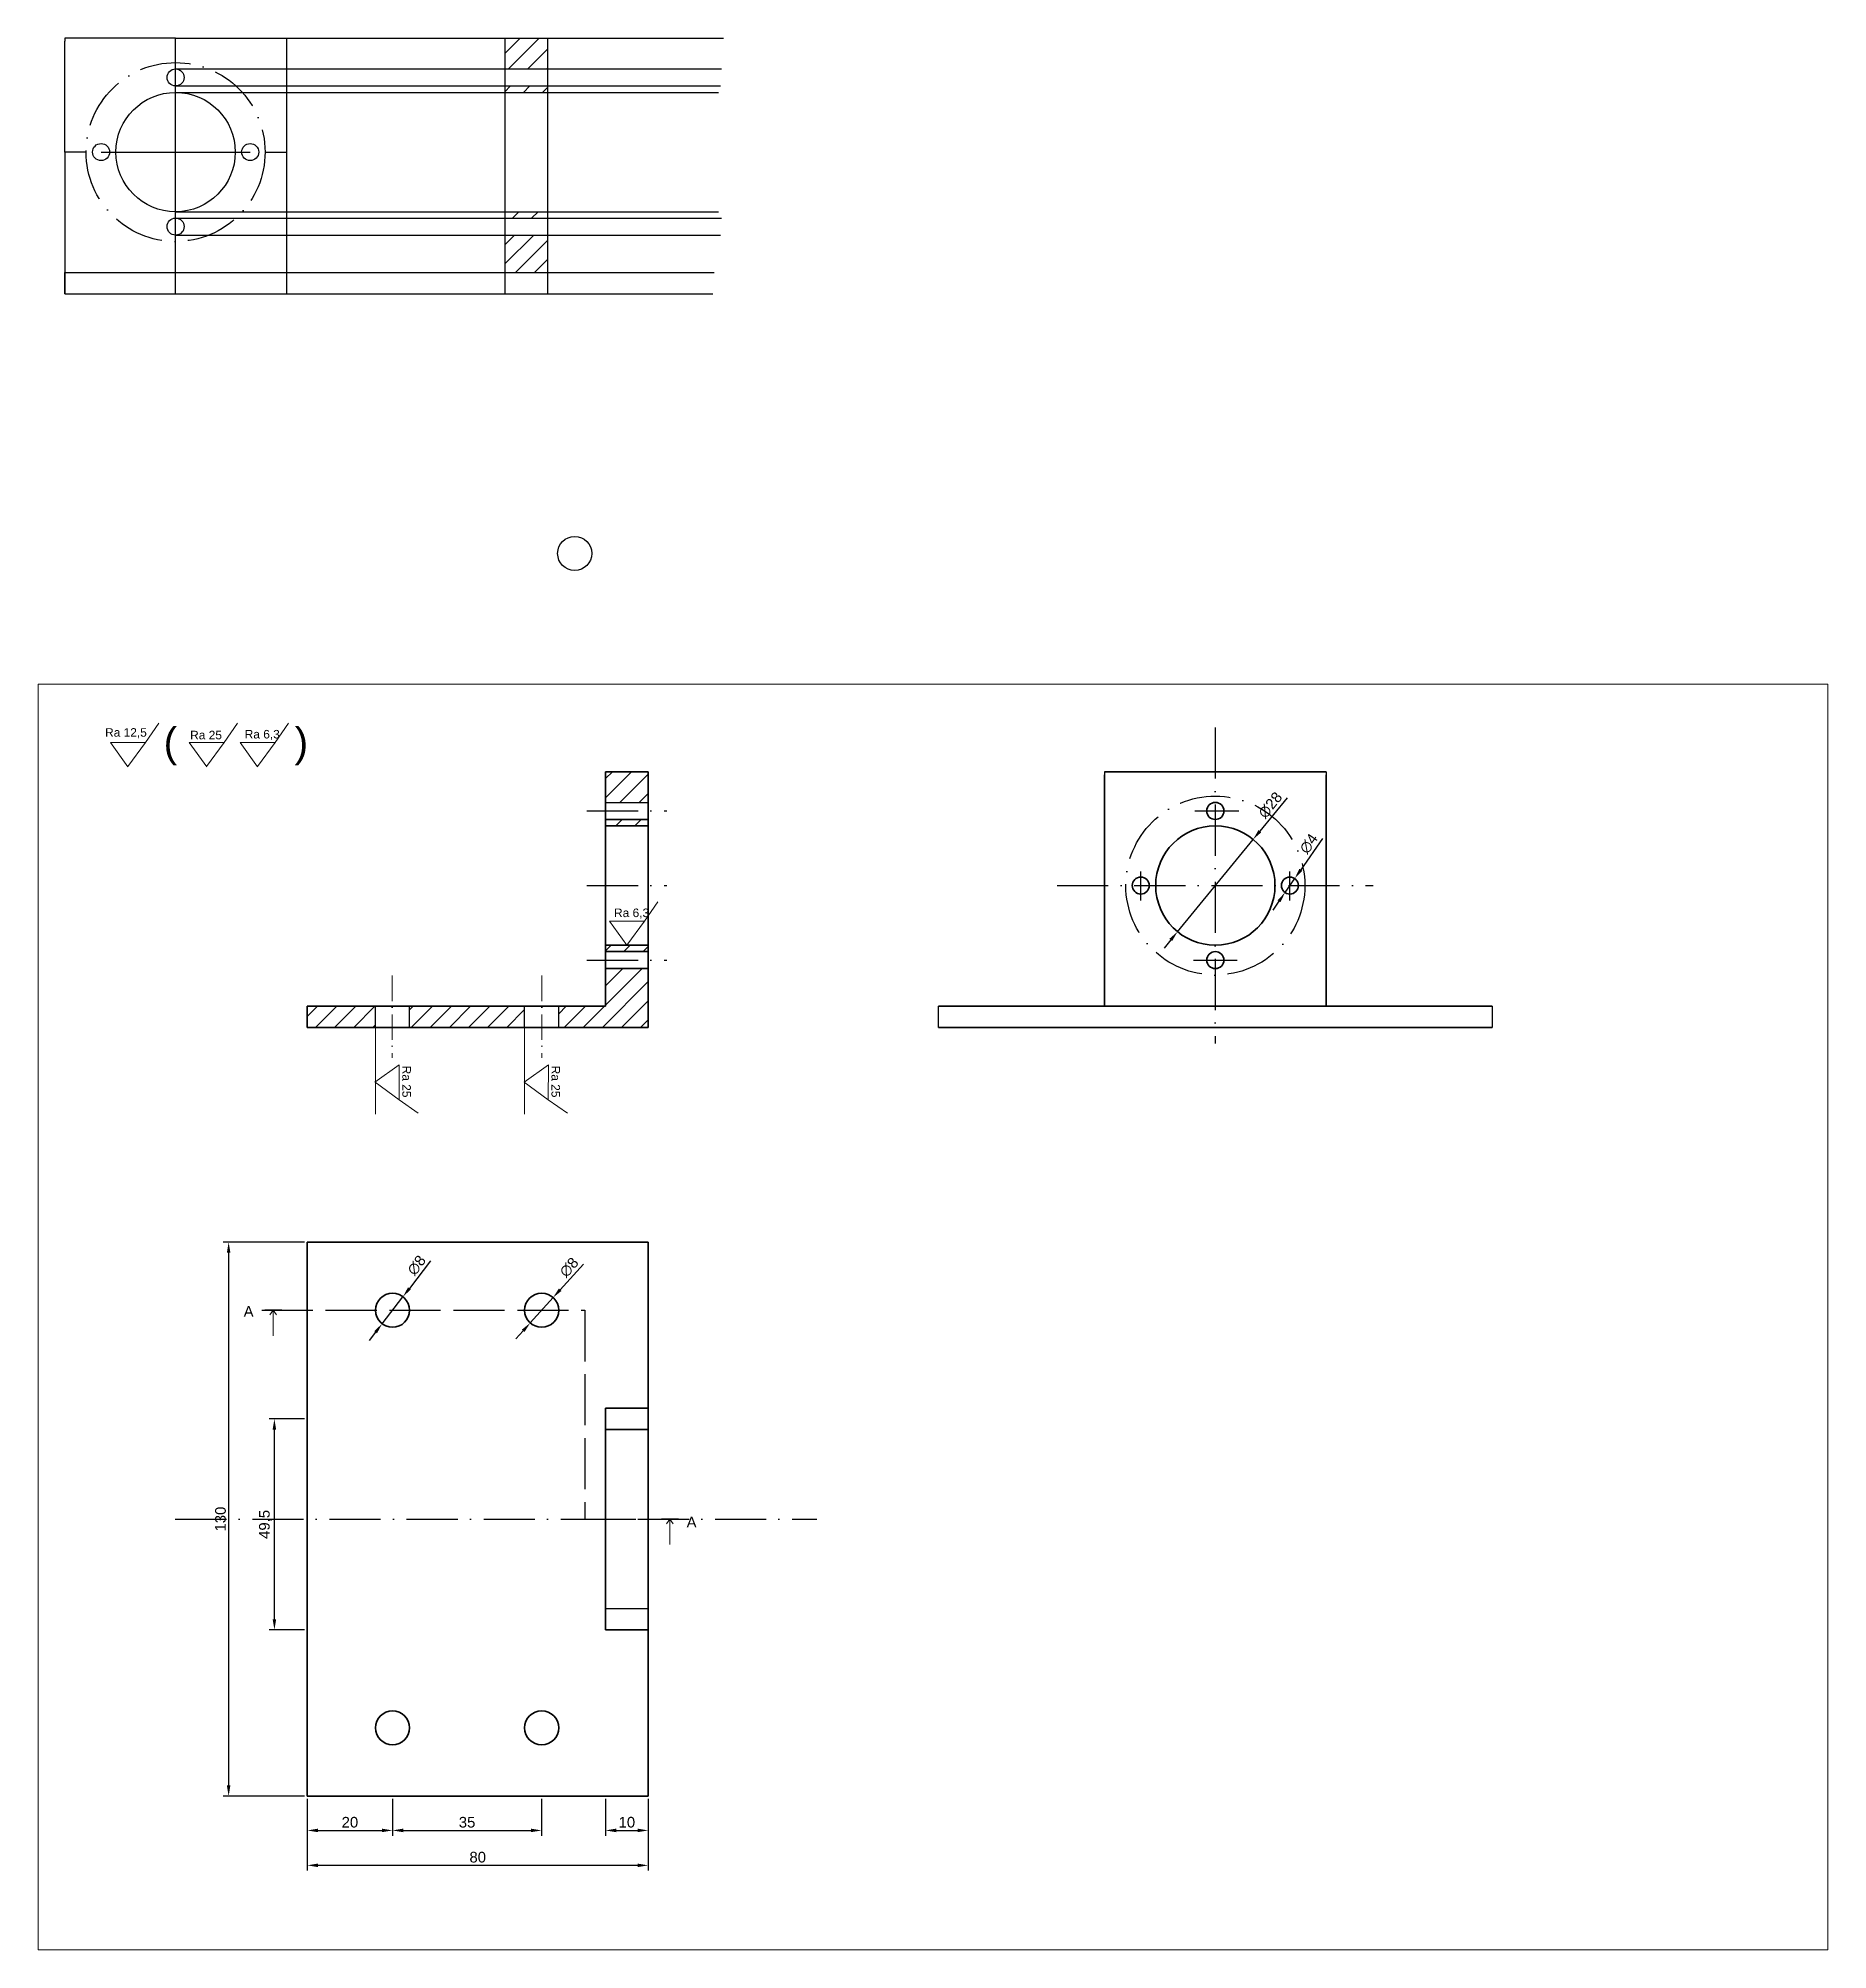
# Model space of a CAD drawing. Header units: millimetres. Extents: x -29 to 3384, y -388 to 1226.
# Drawn here: x 2142.2 to 2562.2, y 114 to 562.6 of the extents above; entities that cross this region are included whole.
import ezdxf

# ---------------------------------------------------------------- set-up
doc = ezdxf.new("R2010")
doc.units = ezdxf.units.MM
doc.linetypes.add('ACAD_ISO02W100', pattern=[15, 12, -3])
doc.linetypes.add('ACAD_ISO10W100', pattern=[18, 12, -3, 0, -3])
for name, color, linetype in [('konslola', 7, 'Continuous'), ('miary', 7, 'Continuous'), ('rama', 7, 'Continuous')]:
    doc.layers.add(name, color=color, linetype=linetype)
doc.styles.get("Standard").update_dxf_attribs({"font": 'arial.ttf'})
doc.dimstyles.new('ISO-25', dxfattribs={"dimtxt": 2.5, "dimasz": 2.5, "dimexe": 1.25, "dimexo": 0.625, "dimtad": 1, "dimtxsty": 'Standard', "dimcen": 2.5, "dimadec": 0, "dimazin": 0, "dimtfac": 1, "dimtmove": 0, "dimatfit": 3, "dimfxl": 1, "dimarcsym": 0})

msp = doc.modelspace()

# ---------------------------------------------------------------- texts
at = {"layer": 'miary', "linetype": 'Continuous', "lineweight": 5, "attachment_point": 1}
for s, width, insert, char_height in [('{\\fArial|b0|i0|c238|p34;Ra 12,5}', 19.2734934, (2157.9449, 400.65646), 2.0014387), ('{\\fArial|b0|i0|c238|p34;(}', 37.6858285, (2171.67795, 400.80982), 6.8098276), ('{\\fArial|b0|i0|c238|p34;Ra 25}', 19.2734934, (2177.90647, 400.04494), 2.0014387), ('{\\fArial|b0|i0|c238|p34;Ra 6,3}', 19.2734934, (2190.70706, 400.243), 2.0014387), ('{\\fArial|b0|i0|c238|p34;Ra 6,3}', 19.2734934, (2277.3905, 358.32111), 2.0014387)]:
    msp.add_mtext_dynamic_manual_height_columns(s, width=width, gutter_width=33.18629, heights=[0], dxfattribs=dict(at, insert=insert, char_height=char_height))
at = {"layer": 'miary', "linetype": 'Continuous', "lineweight": 9, "insert": (2202.42911, 400.82787), "char_height": 6.8098276, "attachment_point": 1}
msp.add_mtext_dynamic_manual_height_columns('{\\fArial|b0|i0|c238|p34;)}', width=28.4760126, gutter_width=33.18629, heights=[0], dxfattribs=at)
at = {"layer": 'miary', "linetype": 'Continuous', "lineweight": 5, "char_height": 2.0014387, "attachment_point": 1, "rotation": 269.8724315}
for insert in [(2229.71904, 321.44158), (2264.71904, 321.44158)]:
    msp.add_mtext_dynamic_manual_height_columns('{\\fArial|b0|i0|c238|p34;Ra 25}', width=19.2734934, gutter_width=33.18629, heights=[0], dxfattribs=dict(at, insert=insert))
at = {"layer": 'rama', "linetype": 'Continuous', "lineweight": 18, "char_height": 2.5, "attachment_point": 1}
for insert in [(2190.46374, 269.20151), (2294.42411, 219.74332)]:
    msp.add_mtext_dynamic_manual_height_columns('{\\fArial|b0|i0|c238|p34;\\PA}', width=3.8741337, gutter_width=12.5, heights=[0], dxfattribs=dict(at, insert=insert))

# ---------------------------------------------------------------- blocks, each defined once
blk = doc.blocks.new('*D174')
at = {"color": 0, "lineweight": -2, "transparency": 16777216}
for p, q in [((2443.65, 374.73), (2438.58, 367.42)), ((2434.87, 362.08), (2437.15, 365.37)), ((2433.44, 360.03), (2432.02, 357.97))]:
    blk.add_line(p, q, dxfattribs=at)
at = {"color": 0, "transparency": 16777216}
for points in [[(2438.23, 367.66), (2438.92, 367.18), (2437.15, 365.37)], [(2433.1, 360.26), (2433.79, 359.79), (2434.87, 362.08)]]:
    blk.add_solid(points, dxfattribs=at)
at = {"layer": 'Defpoints', "color": 0, "transparency": 16777216}
for p in [(2437.15, 365.37), (2434.87, 362.08)]:
    blk.add_point(p, dxfattribs=at)
at = {"color": 0, "transparency": 16777216, "insert": (2440.44, 373.55), "char_height": 2.5, "attachment_point": 5, "rotation": 55.2316}
blk.add_mtext('∅4', dxfattribs=at)
blk = doc.blocks.new('*D175')
at = {"color": 0, "lineweight": -2, "transparency": 16777216}
for p, q in [((2435.34, 384.27), (2428.97, 376.49)), ((2409.64, 352.89), (2427.38, 374.55)), ((2408.05, 350.96), (2406.47, 349.03))]:
    blk.add_line(p, q, dxfattribs=at)
at = {"color": 0, "transparency": 16777216}
for points in [[(2428.64, 376.75), (2429.29, 376.22), (2427.38, 374.55)], [(2407.73, 351.22), (2408.38, 350.7), (2409.64, 352.89)]]:
    blk.add_solid(points, dxfattribs=at)
at = {"layer": 'Defpoints', "color": 0, "transparency": 16777216}
for p in [(2427.38, 374.55), (2409.64, 352.89)]:
    blk.add_point(p, dxfattribs=at)
at = {"color": 0, "transparency": 16777216, "insert": (2431.42, 382.59), "char_height": 2.5, "attachment_point": 5, "rotation": 50.675}
blk.add_mtext('∅28', dxfattribs=at)
blk = doc.blocks.new('*D176')
at = {"color": 0, "lineweight": -2, "transparency": 16777216}
for p, q in [((2270.19, 274.9), (2264.75, 268.87)), ((2257.72, 261.07), (2263.08, 267.02)), ((2256.05, 259.22), (2254.38, 257.36))]:
    blk.add_line(p, q, dxfattribs=at)
at = {"color": 0, "transparency": 16777216}
for points in [[(2264.44, 269.15), (2265.06, 268.59), (2263.08, 267.02)], [(2255.74, 259.49), (2256.36, 258.94), (2257.72, 261.07)]]:
    blk.add_solid(points, dxfattribs=at)
at = {"layer": 'Defpoints', "color": 0, "transparency": 16777216}
for p in [(2263.08, 267.02), (2257.72, 261.07)]:
    blk.add_point(p, dxfattribs=at)
at = {"color": 0, "transparency": 16777216, "insert": (2266.84, 274.13), "char_height": 2.5, "attachment_point": 5, "rotation": 47.9687}
blk.add_mtext('∅8', dxfattribs=at)
blk = doc.blocks.new('*D177')
at = {"color": 0, "lineweight": -2, "transparency": 16777216}
for p, q in [((2234.33, 275.61), (2229.37, 269.19)), ((2222.96, 260.88), (2227.85, 267.21)), ((2221.43, 258.9), (2219.9, 256.92))]:
    blk.add_line(p, q, dxfattribs=at)
at = {"color": 0, "transparency": 16777216}
for points in [[(2229.04, 269.44), (2229.7, 268.94), (2227.85, 267.21)], [(2221.1, 259.15), (2221.76, 258.64), (2222.96, 260.88)]]:
    blk.add_solid(points, dxfattribs=at)
at = {"layer": 'Defpoints', "color": 0, "transparency": 16777216}
for p in [(2227.85, 267.21), (2222.96, 260.88)]:
    blk.add_point(p, dxfattribs=at)
at = {"color": 0, "transparency": 16777216, "insert": (2231.06, 274.6), "char_height": 2.5, "attachment_point": 5, "rotation": 52.3416}
blk.add_mtext('∅8', dxfattribs=at)
blk = doc.blocks.new('*D178')
at = {"color": 0, "lineweight": -2, "transparency": 16777216}
for p, q in [((2205.4, 149.42), (2205.4, 140.72)), ((2225.4, 149.42), (2225.4, 140.72)), ((2207.9, 141.97), (2222.9, 141.97))]:
    blk.add_line(p, q, dxfattribs=at)
at = {"color": 0, "transparency": 16777216}
for points in [[(2207.9, 142.39), (2207.9, 141.56), (2205.4, 141.97)], [(2222.9, 142.39), (2222.9, 141.56), (2225.4, 141.97)]]:
    blk.add_solid(points, dxfattribs=at)
at = {"layer": 'Defpoints', "color": 0, "transparency": 16777216}
for p in [(2205.4, 150.04), (2225.4, 150.04), (2225.4, 141.97)]:
    blk.add_point(p, dxfattribs=at)
at = {"color": 0, "transparency": 16777216, "insert": (2215.4, 143.88), "char_height": 2.5, "attachment_point": 5}
blk.add_mtext('20', dxfattribs=at)
blk = doc.blocks.new('*D179')
at = {"color": 0, "lineweight": -2, "transparency": 16777216}
for p, q in [((2225.4, 149.42), (2225.4, 140.72)), ((2260.4, 149.42), (2260.4, 140.72)), ((2227.9, 141.97), (2257.9, 141.97))]:
    blk.add_line(p, q, dxfattribs=at)
at = {"color": 0, "transparency": 16777216}
for points in [[(2227.9, 142.39), (2227.9, 141.56), (2225.4, 141.97)], [(2257.9, 142.39), (2257.9, 141.56), (2260.4, 141.97)]]:
    blk.add_solid(points, dxfattribs=at)
at = {"layer": 'Defpoints', "color": 0, "transparency": 16777216}
for p in [(2225.4, 150.04), (2260.4, 150.04), (2260.4, 141.97)]:
    blk.add_point(p, dxfattribs=at)
at = {"color": 0, "transparency": 16777216, "insert": (2242.9, 143.88), "char_height": 2.5, "attachment_point": 5}
blk.add_mtext('35', dxfattribs=at)
blk = doc.blocks.new('*D180')
at = {"color": 0, "lineweight": -2, "transparency": 16777216}
for p, q in [((2205.4, 149.42), (2205.4, 132.53)), ((2285.4, 149.42), (2285.4, 132.53)), ((2207.9, 133.78), (2282.9, 133.78))]:
    blk.add_line(p, q, dxfattribs=at)
at = {"color": 0, "transparency": 16777216}
for points in [[(2207.9, 134.19), (2207.9, 133.36), (2205.4, 133.78)], [(2282.9, 134.19), (2282.9, 133.36), (2285.4, 133.78)]]:
    blk.add_solid(points, dxfattribs=at)
at = {"layer": 'Defpoints', "color": 0, "transparency": 16777216}
for p in [(2205.4, 150.04), (2285.4, 150.04), (2285.4, 133.78)]:
    blk.add_point(p, dxfattribs=at)
at = {"color": 0, "transparency": 16777216, "insert": (2245.4, 135.68), "char_height": 2.5, "attachment_point": 5}
blk.add_mtext('80', dxfattribs=at)
blk = doc.blocks.new('*D181')
at = {"color": 0, "lineweight": -2, "transparency": 16777216}
for p, q in [((2204.78, 280.04), (2185.69, 280.04)), ((2186.94, 277.54), (2186.94, 152.54)), ((2204.78, 150.04), (2185.69, 150.04))]:
    blk.add_line(p, q, dxfattribs=at)
at = {"color": 0, "transparency": 16777216}
for points in [[(2186.52, 277.54), (2187.35, 277.54), (2186.94, 280.04)], [(2186.52, 152.54), (2187.35, 152.54), (2186.94, 150.04)]]:
    blk.add_solid(points, dxfattribs=at)
at = {"layer": 'Defpoints', "color": 0, "transparency": 16777216}
for p in [(2205.4, 280.04), (2186.94, 150.04), (2205.4, 150.04)]:
    blk.add_point(p, dxfattribs=at)
at = {"color": 0, "transparency": 16777216, "insert": (2185.03, 215.04), "char_height": 2.5, "attachment_point": 5, "rotation": 90}
blk.add_mtext('130', dxfattribs=at)
blk = doc.blocks.new('*D182')
at = {"color": 0, "lineweight": -2, "transparency": 16777216}
for p, q in [((2275.4, 149.42), (2275.4, 140.72)), ((2285.4, 149.42), (2285.4, 140.72)), ((2277.9, 141.97), (2282.9, 141.97))]:
    blk.add_line(p, q, dxfattribs=at)
at = {"color": 0, "transparency": 16777216}
for points in [[(2277.9, 142.39), (2277.9, 141.56), (2275.4, 141.97)], [(2282.9, 142.39), (2282.9, 141.56), (2285.4, 141.97)]]:
    blk.add_solid(points, dxfattribs=at)
at = {"layer": 'Defpoints', "color": 0, "transparency": 16777216}
for p in [(2275.4, 150.04), (2285.4, 150.04), (2285.4, 141.97)]:
    blk.add_point(p, dxfattribs=at)
at = {"color": 0, "transparency": 16777216, "insert": (2280.4, 143.88), "char_height": 2.5, "attachment_point": 5}
blk.add_mtext('10', dxfattribs=at)
blk = doc.blocks.new('*D183')
at = {"color": 0, "lineweight": -2, "transparency": 16777216}
for p, q in [((2204.78, 238.54), (2196.43, 238.54)), ((2197.68, 191.54), (2197.68, 236.04)), ((2204.78, 189.04), (2196.43, 189.04))]:
    blk.add_line(p, q, dxfattribs=at)
at = {"color": 0, "transparency": 16777216}
for points in [[(2197.26, 236.04), (2198.09, 236.04), (2197.68, 238.54)], [(2197.26, 191.54), (2198.09, 191.54), (2197.68, 189.04)]]:
    blk.add_solid(points, dxfattribs=at)
at = {"layer": 'Defpoints', "color": 0, "transparency": 16777216}
for p in [(2197.68, 238.54), (2205.4, 238.54), (2205.4, 189.04)]:
    blk.add_point(p, dxfattribs=at)
at = {"color": 0, "transparency": 16777216, "insert": (2195.55, 213.79), "char_height": 2.5, "attachment_point": 5, "rotation": 90}
blk.add_mtext('49,5', dxfattribs=at)

# ---------------------------------------------------------------- dimensions: what is measured, and where the dimension line sits
for p1, p2, picture, middle in [((2409.63841, 352.89381), (2427.38253, 374.55359), '*D175', (2431.42043, 382.59332)), ((2222.95844, 260.8774), (2227.84606, 267.21074), '*D177', (2231.05509, 274.59565)), ((2257.7241, 261.07296), (2263.0804, 267.01519), '*D176', (2266.84317, 274.13392))]:
    dim = msp.add_diameter_dim_2p(p1=p1, p2=p2, dimstyle='ISO-25')
    dim.commit()
    dim.dimension.update_dxf_attribs({"geometry": picture, "text_midpoint": middle})
dim = msp.add_diameter_dim_2p(p1=(2434.86995, 362.08077), p2=(2437.15099, 365.36663), dimstyle='ISO-25')
dim.commit()
dim.dimension.update_dxf_attribs({"geometry": '*D174', "text_midpoint": (2442.05479, 372.43059), "dimtype": 163})
for base, p1, p2, picture, middle in [((2186.93618, 150.04407), (2205.40225, 280.04407), (2205.40225, 150.04407), '*D181', (2185.0339, 215.04407)), ((2197.67651, 238.54407), (2205.40225, 189.04407), (2205.40225, 238.54407), '*D183', (2195.54912, 213.79407))]:
    dim = msp.add_linear_dim(base=base, p1=p1, p2=p2, angle=90, dimstyle='ISO-25')
    dim.commit()
    dim.dimension.update_dxf_attribs({"geometry": picture, "text_midpoint": middle})
for base, p1, p2, picture, middle in [((2225.40225, 141.9744), (2205.40225, 150.04407), (2225.40225, 150.04407), '*D178', (2215.40225, 143.87584)), ((2285.40225, 133.77726), (2205.40225, 150.04407), (2285.40225, 150.04407), '*D180', (2245.40225, 135.6787)), ((2260.40225, 141.9744), (2225.40225, 150.04407), (2260.40225, 150.04407), '*D179', (2242.90225, 143.87669)), ((2285.40225, 141.9744), (2275.40225, 150.04407), (2285.40225, 150.04407), '*D182', (2280.40225, 143.87584))]:
    dim = msp.add_linear_dim(base=base, p1=p1, p2=p2, dimstyle='ISO-25')
    dim.commit()
    dim.dimension.update_dxf_attribs({"geometry": picture, "text_midpoint": middle})

# ---------------------------------------------------------------- hatches: boundary and pattern name
h = msp.add_hatch()
h.set_pattern_fill('ANSI31', color=256)
h.paths.add_polyline_path([(2261.79095, 562.57717), (2251.79095, 562.57717), (2251.79095, 555.36896), (2261.79095, 555.36896)])
h.paths.add_polyline_path([(2261.79095, 551.36896), (2251.79095, 551.36896), (2251.79095, 549.86896), (2261.79095, 549.86896)])
h.paths.add_polyline_path([(2261.79095, 521.86896), (2251.79095, 521.86896), (2251.79095, 520.36896), (2261.79095, 520.36896)])
h.paths.add_polyline_path([(2261.79095, 516.36896), (2251.79095, 516.36896), (2251.79095, 507.57717), (2261.79095, 507.57717)])
h = msp.add_hatch()
h.set_pattern_fill('ANSI31', color=256)
h.set_pattern_definition([(45, (-122.0297, -172.1453), (-2.245064, 2.245064), [])])
h.paths.add_polyline_path([(2285.40225, 383.2237), (2285.40225, 390.43191), (2275.40225, 390.43191), (2275.40225, 383.2237)])
h.paths.add_polyline_path([(2285.40225, 377.7237), (2285.40225, 379.2237), (2275.40225, 379.2237), (2275.40225, 377.7237)])
h.paths.add_polyline_path([(2285.40225, 348.2237), (2285.40225, 349.7237), (2275.40225, 349.7237), (2275.40225, 348.2237)])
h = msp.add_hatch()
h.set_pattern_fill('ANSI31', color=256)
h.paths.add_polyline_path([(2221.40225, 330.43191), (2221.40225, 335.43191), (2205.40225, 335.43191), (2205.40225, 330.43191)])
h.paths.add_polyline_path([(2256.40225, 330.43191), (2256.40225, 335.43191), (2229.40225, 335.43191), (2229.40225, 330.43191)])
h.paths.add_polyline_path([(2285.40225, 344.2237), (2275.40225, 344.2237), (2275.40225, 335.43191), (2264.40225, 335.43191), (2264.40225, 330.43191), (2285.40225, 330.43191)])

# ---------------------------------------------------------------- linework, layer by layer
for p, q in [((2174.49475, 562.57717), (2148.49475, 562.57717)), ((2148.49475, 562.57717), (2148.49475, 561.86896)), ((2148.49475, 535.86896), (2148.49475, 561.86896)), ((2174.49475, 502.57717), (2174.49475, 562.57717)), ((2174.49475, 562.57717), (2200.49475, 562.57717)), ((2200.49475, 562.57717), (2200.49475, 561.86896)), ((2200.49475, 562.57717), (2303.08715, 562.57717)), ((2200.49475, 561.86896), (2200.49475, 535.86896)), ((2251.79095, 562.57717), (2251.79095, 502.57717)), ((2251.79095, 562.57717), (2261.79095, 562.57717)), ((2261.79095, 562.57717), (2261.79095, 502.57717)), ((2174.49475, 555.36896), (2174.49475, 555.36896)), ((2174.49475, 555.36896), (2302.64647, 555.36896)), ((2174.49475, 518.36896), (2174.49475, 553.36896)), ((2174.49475, 551.36896), (2174.49475, 551.36896)), ((2174.49475, 551.36896), (2302.38984, 551.36896)), ((2174.49475, 549.86896), (2174.49475, 549.86896)), ((2174.49475, 549.86896), (2301.91203, 549.86896)), ((2153.49475, 535.86896), (2148.49475, 535.86896)), ((2148.49475, 535.86896), (2148.49475, 502.57717)), ((2153.49475, 535.86896), (2153.49475, 535.86896)), ((2156.99475, 535.86896), (2191.99475, 535.86896)), ((2195.49475, 535.86896), (2195.49475, 535.86896)), ((2195.49475, 535.86896), (2200.49475, 535.86896)), ((2200.49475, 535.86896), (2200.49475, 502.57717)), ((2174.49475, 521.86896), (2301.91203, 521.86896)), ((2174.49475, 520.36896), (2302.64647, 520.36896)), ((2174.49475, 516.36896), (2302.38984, 516.36896)), ((2148.49475, 502.57717), (2148.49475, 507.57717)), ((2148.49475, 507.57717), (2200.49475, 507.57717)), ((2174.49475, 507.57717), (2174.49475, 507.57717)), ((2174.49475, 507.57717), (2300.90403, 507.57717)), ((2148.49475, 502.57717), (2200.49475, 502.57717)), ((2200.49475, 502.57717), (2300.60917, 502.57717)), ((2392.51047, 390.43191), (2392.51047, 389.7237)), ((2444.51047, 390.43191), (2444.51047, 389.7237)), ((2275.40225, 383.2237), (2285.40225, 383.2237)), ((2418.51047, 383.2237), (2418.51047, 383.2237)), ((2418.51047, 379.2237), (2418.51047, 379.2237)), ((2418.51047, 377.7237), (2418.51047, 377.7237)), ((2221.40225, 330.43191), (2221.40225, 335.43191)), ((2229.40225, 330.43191), (2229.40225, 335.43191)), ((2256.40225, 330.43191), (2256.40225, 335.43191)), ((2264.40225, 330.43191), (2264.40225, 335.43191)), ((2353.51047, 330.43191), (2353.51047, 335.43191)), ((2392.51047, 335.43191), (2444.51047, 335.43191)), ((2418.51047, 335.43191), (2418.51047, 335.43191)), ((2483.51047, 335.43191), (2483.51047, 330.43191)), ((2275.40225, 330.43191), (2285.40225, 330.43191)), ((2205.40225, 280.04407), (2205.40225, 264.04407)), ((2275.40225, 241.04407), (2275.40225, 236.04407)), ((2275.40225, 194.04407), (2285.40225, 194.04407)), ((2205.40225, 150.04407), (2205.40225, 166.04407))]:
    msp.add_line(p, q)
at = {"linetype": 'ACAD_ISO10W100'}
for p, q in [((2418.47591, 400.8075), (2418.47591, 326.6399)), ((2271.01648, 381.2237), (2289.78801, 381.2237)), ((2413.71863, 381.2237), (2423.99093, 381.2237)), ((2271.01648, 363.7237), (2289.78801, 363.7237)), ((2381.3921, 363.7237), (2455.55971, 363.7237)), ((2401.01047, 360.24401), (2401.01047, 367.01883)), ((2436.01047, 360.24401), (2436.01047, 367.01883)), ((2271.01648, 346.2237), (2289.78801, 346.2237)), ((2413.37431, 346.2237), (2423.64662, 346.2237)), ((2174.40199, 215.04407), (2324.97991, 215.04407))]:
    msp.add_line(p, q, dxfattribs=at)
at = {"lineweight": 35}
for p, q in [((2275.40225, 390.43191), (2275.40225, 335.43191)), ((2275.40225, 390.43191), (2285.40225, 390.43191)), ((2285.40225, 390.43191), (2285.40225, 330.43191)), ((2418.51047, 390.43191), (2392.51047, 390.43191)), ((2418.51047, 390.43191), (2444.51047, 390.43191)), ((2392.51047, 363.7237), (2392.51047, 389.7237)), ((2444.51047, 389.7237), (2444.51047, 363.7237)), ((2275.40225, 379.2237), (2285.40225, 379.2237)), ((2275.40225, 377.7237), (2285.40225, 377.7237)), ((2392.51047, 363.7237), (2392.51047, 335.43191)), ((2444.51047, 363.7237), (2444.51047, 335.43191)), ((2275.40225, 349.7237), (2285.40225, 349.7237)), ((2275.40225, 348.2237), (2285.40225, 348.2237)), ((2275.40225, 344.2237), (2285.40225, 344.2237)), ((2205.40225, 330.43191), (2205.40225, 335.43191)), ((2205.40225, 335.43191), (2275.40225, 335.43191)), ((2353.51047, 335.43191), (2483.51047, 335.43191)), ((2285.40225, 330.43191), (2205.40225, 330.43191)), ((2353.51047, 330.43191), (2483.51047, 330.43191)), ((2285.40225, 280.04407), (2205.40225, 280.04407)), ((2205.40225, 280.04407), (2205.40225, 150.04407)), ((2285.40225, 215.04407), (2285.40225, 280.04407)), ((2285.40225, 241.04407), (2275.40225, 241.04407)), ((2275.40225, 241.04407), (2275.40225, 189.04407)), ((2285.40225, 189.04407), (2285.40225, 241.04407)), ((2275.40225, 236.04407), (2285.40225, 236.04407)), ((2285.40225, 150.04407), (2285.40225, 215.04407)), ((2275.40225, 189.04407), (2275.40225, 194.04407)), ((2275.40225, 189.04407), (2285.40225, 189.04407)), ((2205.40225, 150.04407), (2285.40225, 150.04407))]:
    msp.add_line(p, q, dxfattribs=at)
at = {"linetype": 'ACAD_ISO02W100'}
for p, q in [((2194.69777, 264.04407), (2270.52071, 264.04407)), ((2270.52071, 264.04407), (2270.52071, 215.04407)), ((2270.52071, 215.04407), (2292.49038, 215.04407))]:
    msp.add_line(p, q, dxfattribs=at)
at = {"linetype": 'ACAD_ISO10W100'}
for centre in [(2174.49475, 535.86896), (2418.51047, 363.7237)]:
    msp.add_circle(centre, 21, dxfattribs=at)
for centre, radius in [((2174.49475, 553.36896), 2), ((2174.49475, 535.86896), 14), ((2156.99475, 535.86896), 2), ((2191.99475, 535.86896), 2), ((2174.49475, 518.36896), 2), ((2268.15729, 441.66923), 4)]:
    msp.add_circle(centre, radius)
at = {"lineweight": 35}
for centre, radius in [((2418.51047, 381.2237), 2), ((2418.51047, 363.7237), 14), ((2401.01047, 363.7237), 2), ((2436.01047, 363.7237), 2), ((2418.51047, 346.2237), 2), ((2225.40225, 264.04407), 4), ((2260.40225, 264.04407), 4), ((2225.40225, 166.04407), 4), ((2260.40225, 166.04407), 4)]:
    msp.add_circle(centre, radius, dxfattribs=at)
at = {"layer": 'konslola', "lineweight": 18}
for p, q in [((2562.24908, 410.96376), (2142.24908, 410.96376)), ((2142.24908, 410.96376), (2142.24908, 113.96376)), ((2562.24908, 113.96376), (2562.24908, 410.96376)), ((2142.24908, 113.96376), (2562.24908, 113.96376))]:
    msp.add_line(p, q, dxfattribs=at)
at = {"layer": 'miary', "linetype": 'Continuous', "lineweight": 5}
for p, q in [((2167.38894, 397.29807), (2170.54556, 401.80619)), ((2185.88752, 397.29807), (2189.04414, 401.80619)), ((2185.88752, 397.29807), (2189.04414, 401.80619)), ((2197.84538, 397.29807), (2201.002, 401.80619)), ((2167.38894, 397.29807), (2159.18094, 397.29807)), ((2163.28494, 391.61432), (2159.18094, 397.29807)), ((2163.26236, 391.64559), (2167.38894, 397.29807)), ((2185.88752, 397.29807), (2177.67952, 397.29807)), ((2181.78352, 391.61432), (2177.67952, 397.29807)), ((2185.88752, 397.29807), (2177.67952, 397.29807)), ((2181.78352, 391.61432), (2177.67952, 397.29807)), ((2181.76095, 391.64559), (2185.88752, 397.29807)), ((2181.76095, 391.64559), (2185.88752, 397.29807)), ((2197.84538, 397.29807), (2189.63738, 397.29807)), ((2193.74138, 391.61432), (2189.63738, 397.29807)), ((2193.71881, 391.64559), (2197.84538, 397.29807)), ((2284.52882, 355.37618), (2287.68544, 359.88431)), ((2284.52882, 355.37618), (2276.32082, 355.37618)), ((2280.42482, 349.69244), (2276.32082, 355.37618)), ((2280.40225, 349.7237), (2284.52882, 355.37618)), ((2221.27981, 317.58331), (2226.97268, 321.67465)), ((2221.27981, 317.58331), (2226.97268, 321.67465)), ((2226.9544, 313.46667), (2226.97268, 321.67465)), ((2226.9544, 313.46667), (2226.97268, 321.67465)), ((2256.27981, 317.58331), (2261.97268, 321.67465)), ((2256.27981, 317.58331), (2261.97268, 321.67465)), ((2261.9544, 313.46667), (2261.97268, 321.67465)), ((2261.9544, 313.46667), (2261.97268, 321.67465)), ((2221.31112, 317.60581), (2226.9544, 313.46667)), ((2221.31112, 317.60581), (2226.9544, 313.46667)), ((2256.31112, 317.60581), (2261.9544, 313.46667)), ((2256.31112, 317.60581), (2261.9544, 313.46667)), ((2226.9544, 313.46667), (2231.45549, 310.30001)), ((2226.9544, 313.46667), (2231.45549, 310.30001)), ((2261.9544, 313.46667), (2266.45549, 310.30001)), ((2261.9544, 313.46667), (2266.45549, 310.30001))]:
    msp.add_line(p, q, dxfattribs=at)
at = {"layer": 'rama', "linetype": 'ACAD_ISO10W100', "lineweight": 18, "ltscale": 0.5}
for p, q in [((2225.31247, 342.5886), (2225.31247, 323.27522)), ((2260.41443, 342.5886), (2260.41443, 323.27522))]:
    msp.add_line(p, q, dxfattribs=at)
at = {"layer": 'rama', "linetype": 'Continuous', "lineweight": 18}
for p, q in [((2221.40225, 310.10449), (2221.40225, 330.43191)), ((2256.40225, 310.10449), (2256.40225, 330.43191)), ((2197.40492, 264.04407), (2196.63005, 262.93745)), ((2197.40492, 264.04407), (2197.40492, 258.04407)), ((2197.40492, 264.04407), (2198.17978, 262.93745)), ((2290.49038, 215.04407), (2289.71551, 213.93745)), ((2290.49038, 215.04407), (2290.49038, 209.04407)), ((2290.49038, 215.04407), (2290.49038, 209.04407)), ((2290.49038, 215.04407), (2291.26524, 213.93745))]:
    msp.add_line(p, q, dxfattribs=at)
at = {"layer": 'rama', "linetype": 'Continuous', "lineweight": 35}
for p, q in [((2195.40492, 264.04407), (2199.40492, 264.04407)), ((2292.49038, 215.04407), (2288.49038, 215.04407))]:
    msp.add_line(p, q, dxfattribs=at)

msp.set_redraw_order([(e.dxf.handle, doc.entitydb.next_handle()) for e in msp.query("TEXT MTEXT ATTDEF DIMENSION ARC_DIMENSION")])  # texts and dimensions are drawn at this point

doc.saveas('drawing.dxf')
